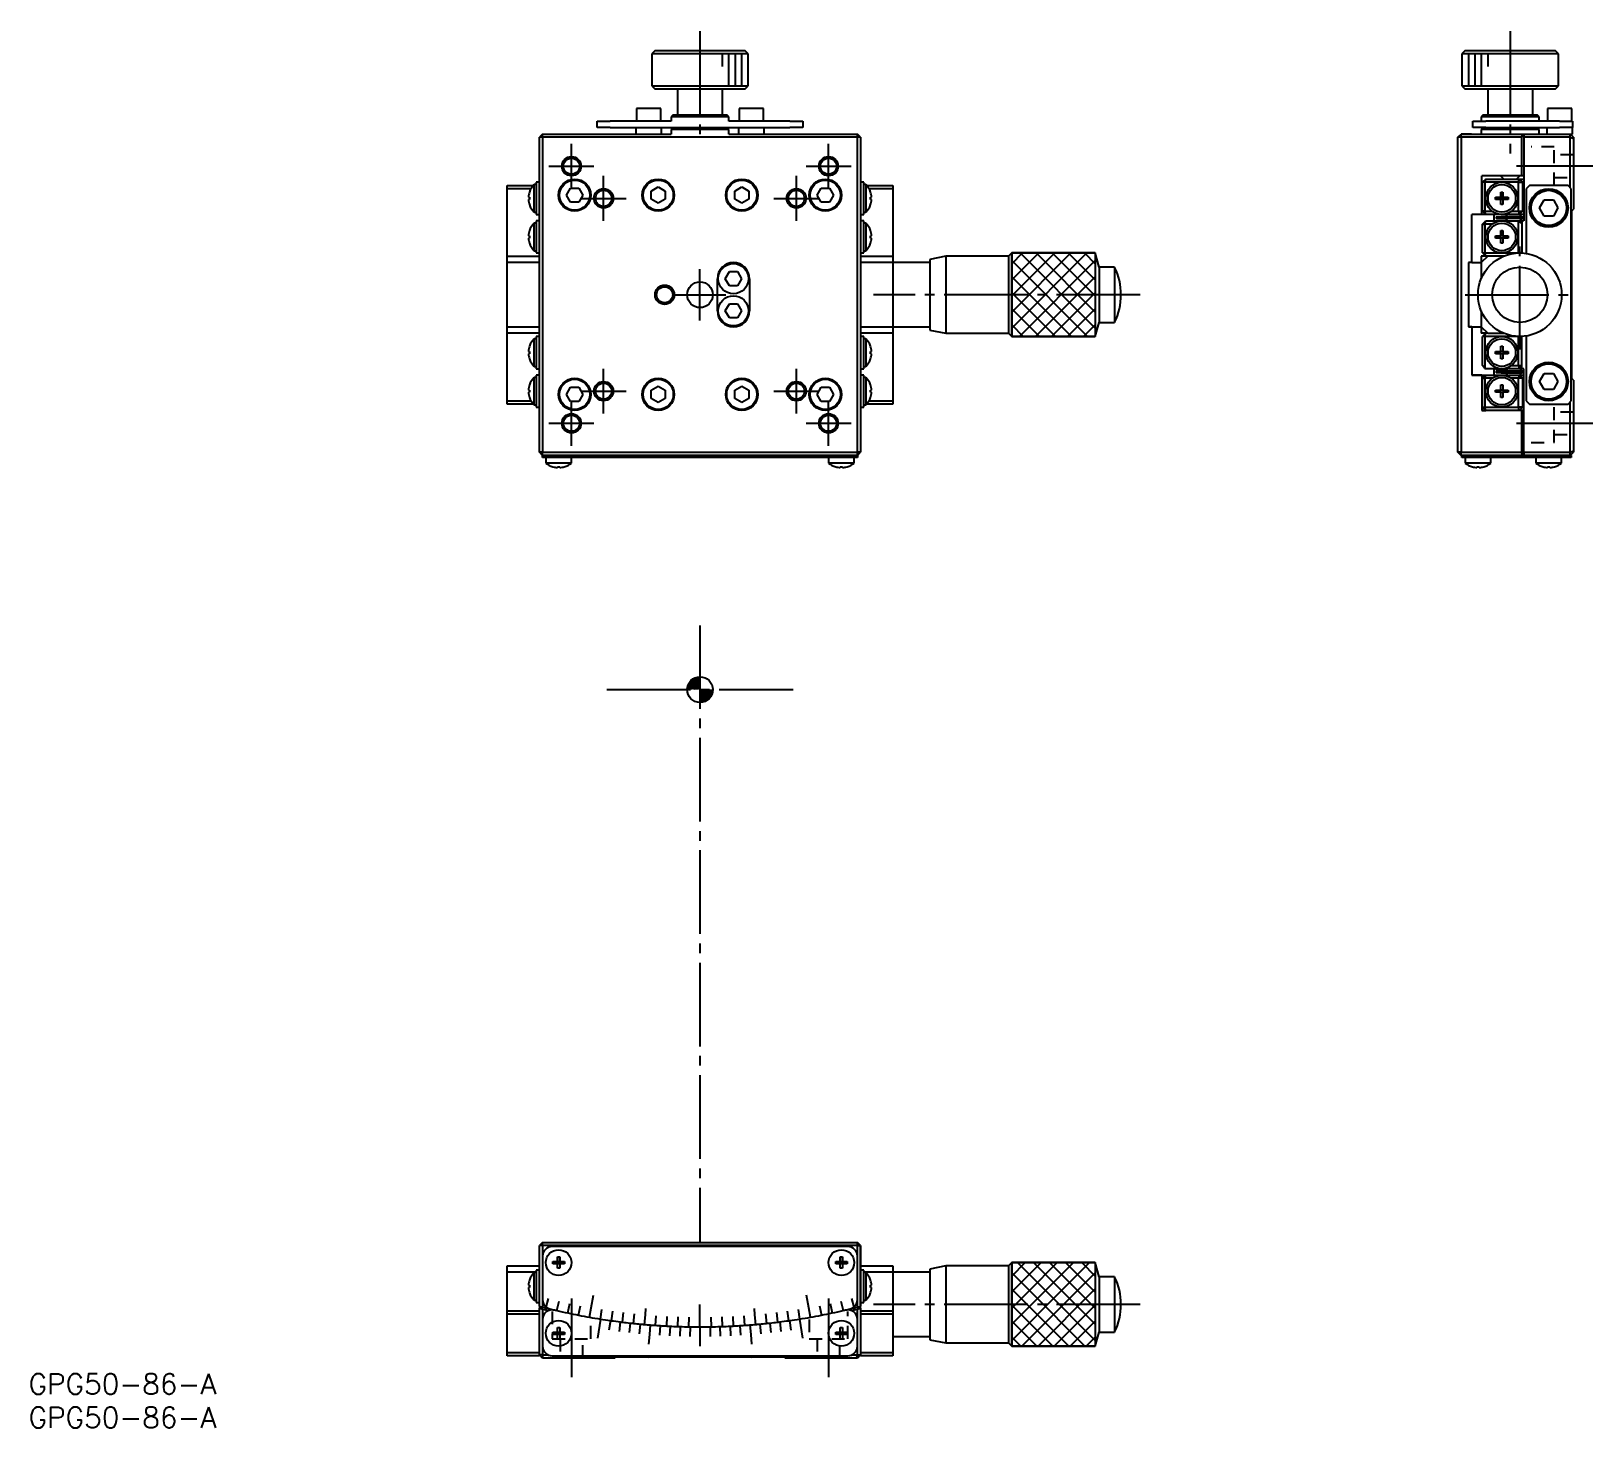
# Model space of a CAD drawing. Extents: x 1 to 244, y 65 to 282.
import ezdxf

# ---------------------------------------------------------------- set-up
doc = ezdxf.new("R2010")
doc.units = 0
doc.header["$MEASUREMENT"] = 0
doc.linetypes.add('CENTER', pattern=[17.5, 13, -1.5, 1.5, -1.5])
doc.linetypes.add('DASHED', pattern=[3.5, 2, -1.5])
doc.layers.get('0').update_dxf_attribs({"linetype": 'CONTINUOUS'})
doc.layers.add('CENTER', color=1, linetype='CENTER')
doc.styles.get("Standard").update_dxf_attribs({"font": 'txt.shx', "bigfont": '@extfont2.shx'})

msp = doc.modelspace()

# ---------------------------------------------------------------- texts
at = {"color": 7}
for p in [(0.55, 69.73), (0.55, 64.52)]:
    msp.add_text('GPG50-86-A', height=3.2, dxfattribs=at).set_placement(p)

# ---------------------------------------------------------------- linework, layer by layer
at = {"color": 7, "linetype": 'Continuous'}
for p, q in [((98.03, 278.81), (97.53, 278.31)), ((112.53, 278.31), (97.53, 278.31)), ((97.53, 278.31), (97.53, 273.31)), ((98.03, 278.81), (112.03, 278.81)), ((98.03, 278.81), (112.03, 278.81)), ((112.53, 278.31), (112.03, 278.81)), ((112.53, 273.31), (112.53, 278.31)), ((224.1, 278.81), (223.6, 278.31)), ((231.1, 278.31), (223.6, 278.31)), ((223.6, 278.31), (223.6, 273.31)), ((224.1, 278.81), (231.1, 278.81)), ((231.1, 278.81), (238.1, 278.81)), ((238.6, 278.31), (231.1, 278.31)), ((238.6, 278.31), (238.1, 278.81)), ((238.6, 273.31), (238.6, 278.31)), ((97.53, 273.31), (112.53, 273.31)), ((97.53, 273.31), (98.03, 272.81)), ((112.03, 272.81), (98.03, 272.81)), ((101.53, 272.81), (101.53, 268.81)), ((108.53, 268.81), (108.53, 272.81)), ((112.03, 272.81), (112.53, 273.31)), ((223.6, 273.31), (231.1, 273.31)), ((223.6, 273.31), (224.1, 272.81)), ((231.1, 272.81), (224.1, 272.81)), ((227.6, 272.81), (227.6, 268.81)), ((231.1, 273.31), (238.6, 273.31)), ((238.1, 272.81), (231.1, 272.81)), ((234.6, 268.81), (234.6, 272.81)), ((238.1, 272.81), (238.6, 273.31)), ((98.93, 269.81), (95.13, 269.81)), ((95.13, 269.81), (95.13, 267.81)), ((98.93, 267.81), (98.93, 269.81)), ((114.93, 269.81), (111.13, 269.81)), ((111.13, 269.81), (111.13, 267.81)), ((114.93, 267.81), (114.93, 269.81)), ((240.7, 269.81), (236.9, 269.81)), ((236.9, 269.81), (236.9, 267.81)), ((240.7, 267.81), (240.7, 269.81)), ((89.03, 266.81), (89.03, 267.81)), ((89.03, 267.81), (91.03, 267.81)), ((100.53, 267.81), (91.03, 267.81)), ((100.83, 268.81), (100.53, 268.51)), ((109.53, 268.51), (100.53, 268.51)), ((100.53, 268.51), (100.53, 267.81)), ((100.83, 268.81), (109.23, 268.81)), ((100.83, 268.81), (101.53, 268.81)), ((108.53, 268.81), (109.23, 268.81)), ((109.53, 268.51), (109.23, 268.81)), ((109.53, 267.81), (109.53, 268.51)), ((119.03, 267.81), (109.53, 267.81)), ((119.03, 267.81), (121.03, 267.81)), ((121.03, 267.81), (121.03, 266.81)), ((225.3, 266.81), (225.3, 267.81)), ((225.3, 267.81), (227.3, 267.81)), ((226.9, 268.81), (226.6, 268.51)), ((231.1, 268.51), (226.6, 268.51)), ((226.6, 268.51), (226.6, 267.81)), ((226.9, 268.81), (231.1, 268.81)), ((238.8, 267.81), (227.3, 267.81)), ((231.1, 268.81), (235.3, 268.81)), ((235.6, 268.51), (231.1, 268.51)), ((235.6, 268.51), (235.3, 268.81)), ((235.6, 267.81), (235.6, 268.51)), ((238.8, 267.81), (240.8, 267.81)), ((240.8, 267.81), (240.8, 266.81)), ((80.53, 265.81), (80.03, 265.31)), ((80.53, 265.31), (80.03, 265.31)), ((80.03, 216.31), (80.03, 265.31)), ((80.53, 265.31), (80.53, 265.81)), ((80.53, 265.81), (87.03, 265.81)), ((129.53, 265.31), (80.53, 265.31)), ((80.53, 265.31), (80.53, 216.31)), ((87.03, 265.81), (100.03, 265.81)), ((91.03, 266.81), (89.03, 266.81)), ((91.03, 266.81), (119.03, 266.81)), ((95.03, 266.81), (95.03, 265.81)), ((99.03, 265.81), (99.03, 266.81)), ((100.03, 265.81), (100.53, 265.81)), ((100.83, 266.81), (100.53, 266.51)), ((109.53, 266.51), (100.53, 266.51)), ((100.53, 266.51), (100.53, 265.81)), ((109.53, 266.51), (109.23, 266.81)), ((109.53, 265.81), (109.53, 266.51)), ((109.53, 265.81), (113.03, 265.81)), ((111.03, 266.81), (111.03, 265.81)), ((113.03, 265.81), (126.03, 265.81)), ((115.03, 265.81), (115.03, 266.81)), ((121.03, 266.81), (119.03, 266.81)), ((126.03, 265.81), (129.53, 265.81)), ((129.53, 265.31), (129.53, 265.81)), ((130.03, 265.31), (129.53, 265.81)), ((129.53, 216.31), (129.53, 265.31)), ((130.03, 265.31), (129.53, 265.31)), ((130.03, 265.31), (130.03, 216.31)), ((222.95, 265.31), (223.45, 265.81)), ((222.95, 265.31), (223.45, 265.81)), ((223.45, 265.31), (222.95, 265.31)), ((222.95, 216.31), (222.95, 265.31)), ((223.45, 265.31), (223.45, 265.81)), ((223.45, 265.81), (233.02, 265.81)), ((225.1, 265.81), (223.45, 265.81)), ((232.89, 265.31), (223.45, 265.31)), ((223.45, 265.31), (223.45, 216.31)), ((227.3, 266.81), (225.3, 266.81)), ((226.9, 266.81), (226.6, 266.51)), ((231.1, 266.51), (226.6, 266.51)), ((226.6, 266.51), (226.6, 265.81)), ((227.3, 266.81), (238.8, 266.81)), ((235.6, 266.51), (231.1, 266.51)), ((232.89, 259.31), (232.89, 265.31)), ((233.02, 265.81), (233.33, 265.81)), ((233.2, 265.31), (233.2, 252.31)), ((240.45, 265.31), (233.2, 265.31)), ((233.33, 265.81), (240.45, 265.81)), ((235.6, 266.51), (235.3, 266.81)), ((235.6, 265.81), (235.6, 266.51)), ((236.8, 266.81), (236.8, 265.81)), ((240.8, 266.81), (238.8, 266.81)), ((240.45, 265.81), (240.8, 265.81)), ((240.45, 265.31), (240.45, 265.81)), ((240.95, 265.31), (240.45, 265.81)), ((240.45, 257.46), (240.45, 265.31)), ((240.45, 265.31), (240.95, 265.1)), ((240.8, 265.81), (240.8, 266.81)), ((240.95, 265.31), (240.95, 265.1)), ((240.95, 265.1), (240.95, 254.11)), ((75.03, 257.81), (79.1, 257.81)), ((75.03, 257.31), (75.03, 257.81)), ((79.24, 255.81), (79.24, 257.96)), ((79.53, 257.96), (79.24, 257.96)), ((79.53, 258.31), (79.53, 257.08)), ((80.03, 258.31), (79.53, 258.31)), ((97.43, 256.95), (98.53, 257.58)), ((98.53, 257.58), (99.63, 256.95)), ((110.43, 256.95), (111.53, 257.58)), ((111.53, 257.58), (112.63, 256.95)), ((130.53, 258.31), (130.03, 258.31)), ((130.53, 257.08), (130.53, 258.31)), ((130.53, 257.96), (130.53, 258.31)), ((130.82, 257.96), (130.53, 257.96)), ((130.82, 257.96), (130.82, 253.66)), ((130.97, 257.81), (135.03, 257.81)), ((135.03, 257.81), (135.03, 257.31)), ((232.89, 259.31), (226.68, 259.31)), ((226.68, 253.31), (226.68, 259.31)), ((227.33, 258.81), (226.81, 258.31)), ((227.18, 258.31), (226.81, 258.31)), ((226.81, 253.81), (226.81, 258.31)), ((227.18, 258.31), (227.33, 258.81)), ((229.8, 258.31), (227.18, 258.31)), ((227.18, 258.31), (227.18, 253.81)), ((227.33, 258.81), (232.51, 258.81)), ((229.6, 259.31), (229.85, 259.06)), ((232.39, 258.31), (229.8, 258.31)), ((229.85, 259.06), (230.1, 258.81)), ((230.09, 258.82), (230.09, 258.81)), ((232.1, 258.81), (232.35, 259.06)), ((232.35, 259.06), (232.6, 259.31)), ((232.39, 258.31), (232.51, 258.81)), ((232.39, 258.31), (233.02, 258.31)), ((232.39, 253.81), (232.39, 258.31)), ((233.02, 258.31), (232.51, 258.81)), ((232.51, 258.81), (233.2, 258.81)), ((233.2, 259.31), (232.89, 259.31)), ((233.02, 258.31), (233.02, 253.81)), ((233.2, 258.31), (233.02, 258.31)), ((234.1, 257.81), (233.6, 257.31)), ((240.1, 257.81), (234.1, 257.81)), ((240.6, 257.31), (240.1, 257.81)), ((78.73, 257.31), (75.03, 257.31)), ((75.03, 246.81), (75.03, 257.31)), ((78.34, 255.99), (78.5, 255.99)), ((78.5, 255.63), (78.34, 255.63)), ((78.5, 256.79), (78.5, 256.79)), ((78.5, 255.99), (78.5, 255.63)), ((79.24, 253.66), (79.24, 255.81)), ((79.53, 257.08), (79.53, 255.81)), ((79.53, 255.81), (79.53, 254.55)), ((84.26, 256.31), (84.9, 257.41)), ((84.9, 255.21), (84.26, 256.31)), ((84.9, 257.41), (86.17, 257.41)), ((86.17, 255.21), (84.9, 255.21)), ((86.17, 257.41), (86.8, 256.31)), ((86.8, 256.31), (86.17, 255.21)), ((97.43, 255.68), (97.43, 256.95)), ((98.53, 255.04), (97.43, 255.68)), ((99.63, 255.68), (98.53, 255.04)), ((99.63, 256.95), (99.63, 255.68)), ((110.43, 255.68), (110.43, 256.95)), ((111.53, 255.04), (110.43, 255.68)), ((112.63, 255.68), (111.53, 255.04)), ((112.63, 256.95), (112.63, 255.68)), ((123.26, 256.31), (123.9, 257.41)), ((123.9, 255.21), (123.26, 256.31)), ((123.9, 257.41), (125.17, 257.41)), ((125.17, 255.21), (123.9, 255.21)), ((125.17, 257.41), (125.8, 256.31)), ((125.8, 256.31), (125.17, 255.21)), ((130.53, 256.95), (130.53, 257.08)), ((130.53, 256.88), (130.53, 256.95)), ((130.53, 255.81), (130.53, 256.88)), ((130.53, 254.55), (130.53, 255.81)), ((135.03, 257.31), (131.33, 257.31)), ((131.56, 256.79), (131.57, 256.79)), ((131.56, 256.79), (131.57, 256.79)), ((131.56, 255.99), (131.72, 255.99)), ((131.56, 255.63), (131.56, 255.99)), ((131.72, 255.63), (131.56, 255.63)), ((135.03, 257.31), (135.03, 246.81)), ((228.83, 255.99), (229.62, 255.99)), ((228.83, 255.63), (228.83, 255.99)), ((229.62, 255.63), (228.83, 255.63)), ((229.61, 255.63), (229.61, 255.99)), ((229.62, 256.79), (229.98, 256.79)), ((229.62, 255.99), (229.62, 256.79)), ((229.62, 256.79), (229.62, 256.01)), ((229.62, 255.99), (229.62, 256.01)), ((229.62, 256.01), (229.98, 256.01)), ((229.62, 254.84), (229.62, 255.63)), ((229.62, 255.62), (229.62, 255.63)), ((229.62, 254.84), (229.62, 255.62)), ((229.98, 255.62), (229.62, 255.62)), ((229.98, 256.79), (229.98, 255.99)), ((229.98, 255.99), (230.77, 255.99)), ((229.98, 255.63), (229.98, 254.84)), ((230.77, 255.63), (229.98, 255.63)), ((230, 255.99), (230, 255.63)), ((230.77, 255.99), (230.77, 255.63)), ((233.6, 257.31), (233.6, 247.23)), ((235.66, 254.31), (236.38, 255.56)), ((236.38, 255.56), (237.82, 255.56)), ((237.82, 255.56), (238.54, 254.31)), ((240.6, 224.31), (240.6, 257.31)), ((78.5, 254.84), (78.5, 254.84)), ((79.24, 253.66), (79.53, 253.66)), ((79.53, 254.55), (79.53, 253.31)), ((79.53, 253.31), (80.03, 253.31)), ((130.03, 253.31), (130.53, 253.31)), ((130.53, 253.31), (130.53, 254.55)), ((130.53, 253.66), (130.82, 253.66)), ((130.53, 253.31), (130.53, 253.65)), ((131.57, 254.84), (131.56, 254.84)), ((131.57, 254.84), (131.56, 254.84)), ((226.68, 253.31), (225.12, 253.31)), ((225.12, 245.81), (225.12, 253.31)), ((227.33, 253.31), (226.68, 253.31)), ((227.33, 253.31), (226.81, 253.81)), ((227.18, 253.81), (226.81, 253.81)), ((227.33, 253.31), (227.18, 253.81)), ((227.18, 253.81), (228.3, 253.81)), ((228.98, 253.31), (227.33, 253.31)), ((228.6, 252.31), (228.6, 253.31)), ((228.9, 252.96), (229.7, 252.96)), ((228.9, 252.96), (228.9, 252.66)), ((229.06, 253.42), (228.98, 253.31)), ((229.8, 253.31), (228.98, 253.31)), ((229.98, 254.84), (229.62, 254.84)), ((232.64, 252.96), (229.7, 252.96)), ((230.71, 253.31), (229.8, 253.31)), ((230.76, 253.4), (230.4, 252.96)), ((230.87, 253.31), (230.67, 253.47)), ((232.51, 253.31), (230.87, 253.31)), ((231.3, 253.81), (232.39, 253.81)), ((232.39, 253.81), (233.02, 253.81)), ((232.39, 253.81), (232.51, 253.31)), ((232.51, 253.31), (233.02, 253.81)), ((233.2, 253.31), (232.51, 253.31)), ((232.88, 252.98), (232.55, 253.31)), ((232.64, 252.96), (233.2, 252.96)), ((232.9, 252.96), (232.88, 252.98)), ((233.02, 253.81), (233.2, 253.81)), ((233.2, 253.21), (233.11, 253.31)), ((236.38, 253.06), (235.66, 254.31)), ((237.82, 253.06), (236.38, 253.06)), ((238.54, 254.31), (237.82, 253.06)), ((240.65, 253.81), (240.95, 254.11)), ((240.65, 253.81), (240.65, 227.81)), ((78.5, 250.79), (78.5, 250.79)), ((79.24, 249.81), (79.24, 251.96)), ((79.53, 251.96), (79.24, 251.96)), ((79.53, 252.31), (79.53, 251.08)), ((80.03, 252.31), (79.53, 252.31)), ((79.53, 251.08), (79.53, 249.81)), ((130.53, 252.31), (130.03, 252.31)), ((130.53, 251.96), (130.53, 252.31)), ((130.53, 251.08), (130.53, 252.31)), ((130.82, 251.96), (130.53, 251.96)), ((130.53, 250.95), (130.53, 251.08)), ((130.53, 250.88), (130.53, 250.95)), ((130.53, 249.81), (130.53, 250.88)), ((130.82, 251.96), (130.82, 247.66)), ((131.56, 250.79), (131.57, 250.79)), ((131.56, 250.79), (131.57, 250.79)), ((226.81, 251.81), (227.33, 252.31)), ((226.81, 251.81), (227.18, 251.81)), ((226.81, 247.31), (226.81, 251.81)), ((227.18, 251.81), (227.33, 252.31)), ((227.18, 251.81), (227.18, 247.31)), ((228.3, 251.81), (227.18, 251.81)), ((227.33, 252.31), (228.98, 252.31)), ((229.7, 252.66), (228.9, 252.66)), ((229.8, 252.31), (228.98, 252.31)), ((228.98, 252.31), (229.06, 252.2)), ((229.62, 250.79), (229.98, 250.79)), ((229.62, 249.99), (229.62, 250.79)), ((229.62, 250.79), (229.62, 250.01)), ((232.64, 252.66), (229.7, 252.66)), ((230.74, 252.31), (229.8, 252.31)), ((229.98, 250.79), (229.98, 249.99)), ((230.39, 252.66), (230.41, 252.64)), ((230.41, 252.64), (230.73, 252.31)), ((230.41, 252.64), (230.73, 252.31)), ((230.74, 252.31), (230.6, 252.18)), ((230.74, 252.31), (232.38, 252.31)), ((232.39, 252.3), (232.38, 252.31)), ((232.38, 252.31), (232.89, 252.31)), ((232.39, 247.31), (232.39, 252.3)), ((232.89, 251.91), (232.39, 252.3)), ((232.61, 252.31), (232.88, 252.66)), ((233.2, 252.66), (232.64, 252.66)), ((233.2, 252.31), (232.89, 252.31)), ((232.89, 252.31), (232.89, 247.31)), ((233.08, 252.31), (233.2, 252.44)), ((78.34, 249.99), (78.5, 249.99)), ((78.5, 249.63), (78.34, 249.63)), ((78.5, 249.99), (78.5, 249.63)), ((78.5, 248.84), (78.5, 248.84)), ((79.24, 247.66), (79.24, 249.81)), ((79.53, 249.81), (79.53, 248.55)), ((79.53, 248.55), (79.53, 247.31)), ((130.53, 248.55), (130.53, 249.81)), ((130.53, 247.31), (130.53, 248.55)), ((131.56, 249.99), (131.72, 249.99)), ((131.56, 249.63), (131.56, 249.99)), ((131.72, 249.63), (131.56, 249.63)), ((131.57, 248.84), (131.56, 248.84)), ((131.57, 248.84), (131.56, 248.84)), ((228.83, 249.99), (229.62, 249.99)), ((228.83, 249.63), (228.83, 249.99)), ((229.62, 249.63), (228.83, 249.63)), ((229.61, 249.63), (229.61, 249.99)), ((229.62, 249.99), (229.62, 250.01)), ((229.62, 250.01), (229.98, 250.01)), ((229.62, 248.84), (229.62, 249.63)), ((229.62, 249.62), (229.62, 249.63)), ((229.62, 248.84), (229.62, 249.62)), ((229.98, 249.62), (229.62, 249.62)), ((229.98, 248.84), (229.62, 248.84)), ((229.98, 249.99), (230.77, 249.99)), ((229.98, 249.63), (229.98, 248.84)), ((230.77, 249.63), (229.98, 249.63)), ((230, 249.99), (230, 249.63)), ((230.77, 249.99), (230.77, 249.63)), ((75.03, 246.81), (80.03, 246.81)), ((75.03, 245.81), (75.03, 246.81)), ((80.03, 245.81), (75.03, 245.81)), ((75.03, 235.81), (75.03, 245.81)), ((79.24, 247.66), (79.53, 247.66)), ((79.53, 247.31), (80.03, 247.31)), ((130.03, 247.31), (130.53, 247.31)), ((130.03, 246.81), (135.03, 246.81)), ((135.03, 245.81), (130.03, 245.81)), ((130.53, 247.31), (130.53, 247.66)), ((130.53, 247.66), (130.82, 247.66)), ((135.03, 246.81), (135.03, 245.81)), ((135.03, 245.81), (135.03, 235.81)), ((140.78, 245.81), (135.03, 245.81)), ((143.28, 246.81), (140.78, 246.31)), ((140.78, 246.31), (140.78, 235.31)), ((143.28, 246.81), (143.28, 234.81)), ((153.03, 246.81), (143.28, 246.81)), ((153.53, 247.31), (153.03, 246.81)), ((153.03, 246.81), (153.03, 234.81)), ((153.53, 247.31), (153.53, 234.31)), ((166.53, 247.31), (153.53, 247.31)), ((153.53, 247.31), (166.53, 247.31)), ((153.53, 234.31), (153.53, 247.31)), ((166.53, 247.31), (166.53, 234.31)), ((167.12, 245.11), (166.53, 247.31)), ((166.53, 247.31), (166.53, 234.31)), ((225.12, 245.81), (224.6, 245.81)), ((224.6, 245.81), (224.6, 235.81)), ((225.12, 245.81), (226.6, 245.81)), ((227.6, 246.81), (226.6, 245.81)), ((227.6, 246.81), (226.6, 246.81)), ((226.6, 246.81), (226.6, 245.81)), ((226.6, 245.81), (226.6, 243.31)), ((226.81, 247.31), (227.18, 247.31)), ((226.81, 247.31), (227.33, 246.81)), ((227.33, 246.81), (227.18, 247.31)), ((227.18, 247.31), (229.8, 247.31)), ((230.1, 246.81), (227.6, 246.81)), ((229.8, 247.31), (232.39, 247.31)), ((232.6, 247.31), (232.39, 247.31)), ((232.39, 247.31), (232.39, 247.31)), ((232.89, 247.31), (232.6, 247.31)), ((107.73, 238.31), (107.73, 243.31)), ((108.96, 243.31), (109.6, 244.41)), ((109.6, 242.21), (108.96, 243.31)), ((109.6, 244.41), (110.87, 244.41)), ((110.87, 244.41), (111.5, 243.31)), ((111.5, 243.31), (110.87, 242.21)), ((112.73, 243.31), (112.73, 238.31)), ((167.12, 245.11), (167.12, 236.51)), ((169.53, 245.11), (167.12, 245.11)), ((169.53, 245.11), (169.53, 236.51)), ((110.87, 242.21), (109.6, 242.21)), ((108.96, 238.31), (109.6, 239.41)), ((109.6, 237.21), (108.96, 238.31)), ((109.6, 239.41), (110.87, 239.41)), ((110.87, 239.41), (111.5, 238.31)), ((111.5, 238.31), (110.87, 237.21)), ((226.6, 238.31), (226.6, 235.81)), ((75.03, 235.81), (80.03, 235.81)), ((75.03, 234.81), (75.03, 235.81)), ((110.87, 237.21), (109.6, 237.21)), ((130.03, 235.81), (135.03, 235.81)), ((135.03, 235.81), (135.03, 234.81)), ((135.03, 235.81), (140.78, 235.81)), ((166.53, 234.31), (167.12, 236.51)), ((167.12, 236.51), (169.53, 236.51)), ((225.12, 235.81), (224.6, 235.81)), ((224.6, 235.81), (226.6, 235.81)), ((224.6, 235.81), (225.12, 235.81)), ((225.12, 235.81), (225.12, 228.31)), ((225.12, 235.81), (226.6, 235.81)), ((225.12, 235.81), (226.6, 235.81)), ((226.6, 235.81), (227.6, 234.81)), ((226.6, 235.81), (226.6, 234.81)), ((80.03, 234.81), (75.03, 234.81)), ((75.03, 224.31), (75.03, 234.81)), ((79.24, 231.81), (79.24, 233.96)), ((79.53, 233.96), (79.24, 233.96)), ((79.53, 234.31), (79.53, 231.81)), ((80.03, 234.31), (79.53, 234.31)), ((135.03, 234.81), (130.03, 234.81)), ((130.53, 234.31), (130.03, 234.31)), ((130.53, 231.81), (130.53, 234.31)), ((130.82, 233.96), (130.53, 233.96)), ((130.82, 233.96), (130.82, 229.66)), ((135.03, 234.81), (135.03, 224.31)), ((140.78, 235.31), (143.28, 234.81)), ((143.28, 234.81), (153.03, 234.81)), ((153.03, 234.81), (153.53, 234.31)), ((153.53, 234.31), (166.53, 234.31)), ((166.53, 234.31), (153.53, 234.31)), ((227.6, 234.81), (226.6, 234.81)), ((227.33, 234.81), (226.81, 234.31)), ((227.18, 234.31), (226.81, 234.31)), ((226.81, 229.81), (226.81, 234.31)), ((227.18, 234.31), (227.33, 234.81)), ((229.8, 234.31), (227.18, 234.31)), ((227.18, 234.31), (227.18, 229.33)), ((227.6, 234.81), (230.1, 234.81)), ((232.39, 234.31), (229.8, 234.31)), ((232.39, 234.31), (232.39, 234.32)), ((232.39, 229.81), (232.39, 234.31)), ((232.39, 234.31), (232.6, 234.31)), ((232.6, 234.31), (232.89, 234.31)), ((232.89, 229.31), (232.89, 234.32)), ((233.6, 234.39), (233.6, 224.31)), ((78.34, 231.99), (78.5, 231.99)), ((78.5, 231.63), (78.34, 231.63)), ((78.5, 232.79), (78.5, 232.79)), ((78.5, 231.99), (78.5, 231.63)), ((78.5, 230.84), (78.5, 230.84)), ((79.24, 229.66), (79.24, 231.81)), ((79.53, 231.81), (79.53, 229.31)), ((130.53, 229.31), (130.53, 231.81)), ((131.56, 232.79), (131.57, 232.79)), ((131.56, 231.99), (131.72, 231.99)), ((131.56, 231.63), (131.56, 231.99)), ((131.72, 231.63), (131.56, 231.63)), ((131.57, 230.84), (131.56, 230.84)), ((228.83, 231.99), (229.62, 231.99)), ((228.83, 231.63), (228.83, 231.99)), ((229.62, 231.63), (228.83, 231.63)), ((229.61, 231.63), (229.61, 231.99)), ((229.62, 232.79), (229.98, 232.79)), ((229.62, 231.99), (229.62, 232.79)), ((229.62, 232.01), (229.98, 232.01)), ((229.62, 230.84), (229.62, 231.63)), ((229.98, 231.62), (229.62, 231.62)), ((229.98, 230.84), (229.62, 230.84)), ((229.98, 232.79), (229.98, 231.99)), ((229.98, 231.99), (230.77, 231.99)), ((229.98, 231.63), (229.98, 230.84)), ((230.77, 231.63), (229.98, 231.63)), ((230, 231.99), (230, 231.63)), ((230.77, 231.99), (230.77, 231.63)), ((79.24, 229.66), (79.53, 229.66)), ((79.53, 229.31), (80.03, 229.31)), ((130.03, 229.31), (130.53, 229.31)), ((130.53, 229.66), (130.82, 229.66)), ((227.18, 229.33), (226.81, 229.81)), ((227.18, 229.33), (227.2, 229.31)), ((228.84, 229.31), (227.2, 229.31)), ((228.6, 228.31), (228.6, 229.31)), ((228.84, 229.31), (228.98, 229.45)), ((228.84, 229.31), (229.8, 229.31)), ((228.9, 228.96), (229.7, 228.96)), ((228.9, 228.96), (228.9, 228.66)), ((229.7, 228.66), (228.9, 228.66)), ((229.7, 228.96), (232.64, 228.96)), ((229.7, 228.66), (232.64, 228.66)), ((229.8, 229.31), (230.74, 229.31)), ((230.41, 228.98), (230.39, 228.96)), ((230.4, 228.66), (230.76, 228.23)), ((230.79, 229.37), (230.41, 228.98)), ((230.73, 229.31), (230.41, 228.98)), ((230.87, 229.31), (230.67, 229.47)), ((232.51, 229.31), (230.87, 229.31)), ((231.3, 229.81), (232.39, 229.81)), ((232.39, 229.81), (232.51, 229.31)), ((232.39, 229.81), (232.89, 229.81)), ((232.51, 229.31), (232.89, 229.69)), ((232.89, 229.31), (232.51, 229.31)), ((232.55, 228.31), (232.88, 228.64)), ((232.88, 228.96), (232.61, 229.31)), ((232.64, 228.96), (233.2, 228.96)), ((233.2, 228.66), (232.64, 228.66)), ((232.88, 228.64), (232.9, 228.66)), ((233.2, 229.31), (232.89, 229.31)), ((233.2, 229.19), (233.08, 229.31)), ((233.11, 228.31), (233.2, 228.41)), ((233.2, 216.31), (233.2, 229.31)), ((235.66, 227.31), (236.38, 228.56)), ((236.38, 228.56), (237.82, 228.56)), ((237.82, 228.56), (238.54, 227.31)), ((78.34, 225.99), (78.5, 225.99)), ((78.5, 226.79), (78.5, 226.79)), ((78.5, 225.99), (78.5, 225.63)), ((79.24, 225.81), (79.24, 227.96)), ((79.53, 227.96), (79.24, 227.96)), ((79.53, 228.31), (79.53, 225.81)), ((80.03, 228.31), (79.53, 228.31)), ((84.26, 225.31), (84.9, 226.41)), ((84.9, 226.41), (86.17, 226.41)), ((86.17, 226.41), (86.8, 225.31)), ((97.43, 225.95), (98.53, 226.58)), ((98.53, 226.58), (99.63, 225.95)), ((110.43, 225.95), (111.53, 226.58)), ((111.53, 226.58), (112.63, 225.95)), ((123.26, 225.31), (123.9, 226.41)), ((123.9, 226.41), (125.17, 226.41)), ((125.17, 226.41), (125.8, 225.31)), ((130.53, 228.31), (130.03, 228.31)), ((130.53, 225.81), (130.53, 228.31)), ((130.82, 227.96), (130.53, 227.96)), ((130.82, 227.96), (130.82, 223.66)), ((131.56, 226.79), (131.57, 226.79)), ((131.56, 225.99), (131.72, 225.99)), ((131.56, 225.63), (131.56, 225.99)), ((226.68, 228.31), (225.12, 228.31)), ((225.12, 228.31), (226.68, 228.31)), ((225.12, 228.31), (227.33, 228.31)), ((226.68, 228.31), (226.68, 222.81)), ((226.68, 228.31), (227.33, 228.31)), ((226.68, 228.31), (227.33, 228.31)), ((226.81, 227.81), (227.33, 228.31)), ((226.81, 227.81), (227.18, 227.81)), ((226.81, 223.31), (226.81, 227.81)), ((227.18, 227.81), (227.33, 228.31)), ((227.18, 227.81), (227.18, 223.31)), ((228.3, 227.81), (227.18, 227.81)), ((227.33, 228.31), (228.98, 228.31)), ((228.83, 225.99), (229.62, 225.99)), ((228.83, 225.63), (228.83, 225.99)), ((228.98, 228.31), (229.8, 228.31)), ((228.98, 228.31), (229.06, 228.2)), ((229.61, 225.63), (229.61, 225.99)), ((229.62, 226.79), (229.98, 226.79)), ((229.62, 225.99), (229.62, 226.79)), ((229.62, 226.01), (229.98, 226.01)), ((229.8, 228.31), (230.71, 228.31)), ((229.98, 226.79), (229.98, 225.99)), ((229.98, 225.99), (230.77, 225.99)), ((230, 225.99), (230, 225.63)), ((230.67, 228.16), (230.87, 228.31)), ((230.77, 225.99), (230.77, 225.63)), ((230.87, 228.31), (232.51, 228.31)), ((232.39, 227.81), (231.3, 227.81)), ((232.51, 228.31), (232.39, 227.81)), ((232.39, 223.31), (232.39, 227.81)), ((233.02, 227.81), (232.39, 227.81)), ((233.02, 227.81), (232.51, 228.31)), ((232.51, 228.31), (233.2, 228.31)), ((233.02, 227.81), (233.02, 223.31)), ((233.2, 227.81), (233.02, 227.81)), ((236.38, 226.06), (235.66, 227.31)), ((237.82, 226.06), (236.38, 226.06)), ((238.54, 227.31), (237.82, 226.06)), ((240.95, 227.51), (240.65, 227.81)), ((240.95, 227.51), (240.95, 216.52)), ((75.03, 224.31), (78.73, 224.31)), ((75.03, 223.81), (75.03, 224.31)), ((79.1, 223.81), (75.03, 223.81)), ((78.5, 225.63), (78.34, 225.63)), ((78.5, 224.84), (78.5, 224.84)), ((79.24, 223.66), (79.24, 225.81)), ((79.24, 223.66), (79.53, 223.66)), ((79.53, 225.81), (79.53, 223.31)), ((84.9, 224.21), (84.26, 225.31)), ((86.17, 224.21), (84.9, 224.21)), ((86.8, 225.31), (86.17, 224.21)), ((97.43, 224.68), (97.43, 225.95)), ((98.53, 224.04), (97.43, 224.68)), ((99.63, 224.68), (98.53, 224.04)), ((99.63, 225.95), (99.63, 224.68)), ((110.43, 224.68), (110.43, 225.95)), ((111.53, 224.04), (110.43, 224.68)), ((112.63, 224.68), (111.53, 224.04)), ((112.63, 225.95), (112.63, 224.68)), ((123.9, 224.21), (123.26, 225.31)), ((125.17, 224.21), (123.9, 224.21)), ((125.8, 225.31), (125.17, 224.21)), ((130.53, 223.31), (130.53, 225.81)), ((130.53, 223.66), (130.82, 223.66)), ((135.03, 223.81), (130.97, 223.81)), ((131.33, 224.31), (135.03, 224.31)), ((131.72, 225.63), (131.56, 225.63)), ((131.57, 224.84), (131.56, 224.84)), ((135.03, 224.31), (135.03, 223.81)), ((229.62, 225.63), (228.83, 225.63)), ((229.62, 224.84), (229.62, 225.63)), ((229.98, 225.62), (229.62, 225.62)), ((229.98, 224.84), (229.62, 224.84)), ((229.98, 225.63), (229.98, 224.84)), ((230.77, 225.63), (229.98, 225.63)), ((233.6, 224.31), (234.1, 223.81)), ((234.1, 223.81), (240.1, 223.81)), ((240.1, 223.81), (240.6, 224.31)), ((240.45, 216.31), (240.45, 224.16)), ((79.53, 223.31), (80.03, 223.31)), ((130.03, 223.31), (130.53, 223.31)), ((232.89, 222.81), (226.68, 222.81)), ((226.68, 222.81), (227.33, 222.81)), ((226.68, 222.81), (227.33, 222.81)), ((226.81, 223.31), (227.18, 223.31)), ((226.81, 223.31), (227.33, 222.81)), ((227.33, 222.81), (227.18, 223.31)), ((227.18, 223.31), (229.8, 223.31)), ((229.8, 223.31), (232.39, 223.31)), ((232.51, 222.81), (232.39, 223.31)), ((233.02, 223.31), (232.39, 223.31)), ((232.51, 222.81), (233.02, 223.31)), ((232.89, 216.31), (232.89, 222.81)), ((233.2, 222.81), (232.89, 222.81)), ((233.02, 223.31), (233.2, 223.31)), ((80.53, 215.81), (80.03, 216.31)), ((80.53, 216.31), (80.03, 216.31)), ((80.53, 215.81), (80.53, 216.31)), ((80.53, 216.31), (129.53, 216.31)), ((130.03, 216.31), (129.53, 216.31)), ((129.53, 215.81), (129.53, 216.31)), ((129.53, 215.81), (130.03, 216.31)), ((223.45, 216.31), (222.95, 216.31)), ((223.45, 215.81), (222.95, 216.31)), ((223.45, 216.31), (232.89, 216.31)), ((223.45, 215.81), (223.45, 216.31)), ((233.2, 216.31), (240.45, 216.31)), ((240.45, 216.31), (240.95, 216.52)), ((240.45, 215.81), (240.45, 216.31)), ((240.45, 215.81), (240.95, 216.31)), ((240.95, 216.52), (240.95, 216.31)), ((80.53, 215.51), (80.53, 215.81)), ((80.53, 215.51), (80.53, 215.81)), ((129.53, 215.81), (80.53, 215.81)), ((82.03, 215.51), (80.53, 215.51)), ((81.03, 215.51), (81.03, 214.61)), ((81.03, 215.51), (81.03, 214.61)), ((85.03, 214.61), (81.03, 214.61)), ((128.03, 215.51), (82.03, 215.51)), ((82.14, 214.04), (82.15, 214.04)), ((82.85, 214.04), (83.21, 214.04)), ((82.85, 213.92), (82.85, 214.04)), ((83.21, 214.04), (83.21, 213.92)), ((83.92, 214.04), (83.92, 214.04)), ((85.03, 214.61), (85.03, 215.51)), ((85.03, 214.61), (85.03, 215.51)), ((125.03, 215.51), (125.03, 214.61)), ((125.03, 215.51), (125.03, 214.61)), ((129.03, 214.61), (125.03, 214.61)), ((126.14, 214.04), (126.15, 214.04)), ((126.85, 214.04), (127.21, 214.04)), ((126.85, 213.92), (126.85, 214.04)), ((127.21, 214.04), (127.21, 213.92)), ((127.92, 214.04), (127.92, 214.04)), ((129.53, 215.51), (128.03, 215.51)), ((129.03, 214.61), (129.03, 215.51)), ((129.03, 214.61), (129.03, 215.51)), ((129.53, 215.81), (129.53, 215.51)), ((129.53, 215.81), (129.53, 215.51)), ((225.1, 215.81), (223.45, 215.81)), ((223.6, 215.51), (223.6, 215.81)), ((225.1, 215.51), (223.6, 215.51)), ((224.1, 215.51), (224.1, 214.61)), ((226.1, 214.61), (224.1, 214.61)), ((231.85, 215.81), (225.1, 215.81)), ((231.85, 215.81), (225.1, 215.81)), ((231.85, 215.51), (225.1, 215.51)), ((225.21, 214.04), (225.21, 214.04)), ((225.92, 214.04), (226.28, 214.04)), ((225.92, 213.92), (225.92, 214.04)), ((228.1, 214.61), (226.1, 214.61)), ((226.28, 214.04), (226.28, 213.92)), ((226.99, 214.04), (226.99, 214.04)), ((228.1, 214.61), (228.1, 215.51)), ((231.85, 215.81), (233.02, 215.81)), ((233.02, 215.81), (231.85, 215.81)), ((233.04, 215.51), (231.85, 215.51)), ((233.02, 215.81), (233.31, 215.81)), ((233.31, 215.81), (233.02, 215.81)), ((233.31, 215.51), (233.04, 215.51)), ((233.43, 215.51), (233.31, 215.51)), ((234.93, 215.81), (233.33, 215.81)), ((233.43, 215.81), (233.43, 215.51)), ((234.93, 215.51), (233.43, 215.51)), ((239.1, 215.81), (234.93, 215.81)), ((239.1, 215.81), (234.93, 215.81)), ((239.1, 215.51), (234.93, 215.51)), ((235.1, 215.51), (235.1, 214.61)), ((237.1, 214.61), (235.1, 214.61)), ((236.21, 214.04), (236.21, 214.04)), ((236.92, 214.04), (237.28, 214.04)), ((236.92, 213.92), (236.92, 214.04)), ((239.1, 214.61), (237.1, 214.61)), ((237.28, 214.04), (237.28, 213.92)), ((237.99, 214.04), (237.99, 214.04)), ((240.45, 215.81), (239.1, 215.81)), ((240.6, 215.51), (239.1, 215.51)), ((239.1, 214.61), (239.1, 215.51)), ((240.45, 215.81), (240.6, 215.81)), ((240.6, 215.81), (240.6, 215.51)), ((80.53, 93.37), (80.03, 92.87)), ((80.53, 92.87), (80.03, 92.87)), ((80.03, 83.43), (80.03, 92.87)), ((80.53, 92.87), (80.53, 93.37)), ((80.53, 93.37), (129.53, 93.37)), ((80.53, 92.87), (80.53, 91.22)), ((129.53, 92.87), (80.53, 92.87)), ((128.03, 92.72), (82.03, 92.72)), ((129.53, 92.87), (129.53, 93.37)), ((130.03, 92.87), (129.53, 93.37)), ((130.03, 92.87), (129.53, 93.37)), ((129.53, 92.87), (130.03, 92.87)), ((129.53, 91.22), (129.53, 92.87)), ((130.03, 92.87), (130.03, 83.43)), ((130.03, 91.2), (130.03, 92.87)), ((80.53, 91.22), (80.53, 84.47)), ((82.15, 90.4), (82.85, 90.4)), ((82.15, 90.04), (82.15, 90.4)), ((82.85, 90.04), (82.15, 90.04)), ((82.85, 91.1), (83.21, 91.1)), ((82.85, 90.4), (82.85, 91.1)), ((82.85, 91.1), (82.85, 90.4)), ((82.86, 90.39), (82.85, 90.4)), ((82.86, 90.05), (82.85, 90.04)), ((82.85, 89.33), (82.85, 90.04)), ((82.85, 89.33), (82.85, 90.04)), ((82.86, 90.39), (83.2, 90.39)), ((82.86, 90.05), (82.86, 90.39)), ((83.2, 90.05), (82.86, 90.05)), ((83.2, 90.39), (83.21, 90.4)), ((83.2, 90.39), (83.2, 90.05)), ((83.2, 90.05), (83.21, 90.04)), ((83.21, 91.1), (83.21, 90.4)), ((83.21, 90.4), (83.92, 90.4)), ((83.21, 90.04), (83.21, 89.33)), ((83.92, 90.04), (83.21, 90.04)), ((83.92, 90.4), (83.92, 90.04)), ((126.15, 90.4), (126.85, 90.4)), ((126.15, 90.04), (126.15, 90.4)), ((126.85, 90.04), (126.15, 90.04)), ((126.85, 91.1), (127.21, 91.1)), ((126.85, 90.4), (126.85, 91.1)), ((126.85, 91.1), (126.85, 90.4)), ((126.86, 90.39), (126.85, 90.4)), ((126.86, 90.05), (126.85, 90.04)), ((126.85, 89.33), (126.85, 90.04)), ((126.85, 89.33), (126.85, 90.04)), ((126.86, 90.39), (127.2, 90.39)), ((126.86, 90.05), (126.86, 90.39)), ((127.2, 90.05), (126.86, 90.05)), ((127.2, 90.39), (127.21, 90.4)), ((127.2, 90.39), (127.2, 90.05)), ((127.2, 90.05), (127.21, 90.04)), ((127.21, 91.1), (127.21, 90.4)), ((127.21, 90.4), (127.92, 90.4)), ((127.21, 90.04), (127.21, 89.33)), ((127.92, 90.04), (127.21, 90.04)), ((127.92, 90.4), (127.92, 90.04)), ((129.53, 84.47), (129.53, 91.22)), ((129.53, 84.47), (129.53, 91.22)), ((130.03, 91.2), (130.03, 91.72)), ((130.03, 91.2), (130.03, 91.72)), ((130.03, 89.72), (130.03, 91.2)), ((130.03, 89.72), (130.03, 91.2)), ((130.03, 89.64), (130.03, 91.2)), ((153.53, 90.22), (153.03, 89.72)), ((153.53, 90.22), (153.53, 77.22)), ((166.53, 90.22), (153.53, 90.22)), ((153.53, 90.22), (166.53, 90.22)), ((153.53, 77.22), (153.53, 90.22)), ((166.53, 90.22), (166.53, 77.22)), ((167.12, 88.02), (166.53, 90.22)), ((166.53, 90.22), (166.53, 77.22)), ((75.03, 89.72), (80.03, 89.72)), ((75.03, 88.72), (75.03, 89.72)), ((75.03, 82.72), (75.03, 88.72)), ((79.53, 88.72), (75.03, 88.72)), ((78.5, 87.49), (78.5, 87.49)), ((79.24, 84.37), (79.24, 88.67)), ((79.53, 88.67), (79.24, 88.67)), ((79.53, 89.02), (79.53, 84.02)), ((80.03, 89.02), (79.53, 89.02)), ((83.21, 89.33), (82.85, 89.33)), ((127.21, 89.33), (126.85, 89.33)), ((130.03, 89.72), (135.03, 89.72)), ((130.03, 83.43), (130.03, 89.64)), ((130.53, 89.02), (130.03, 89.02)), ((130.53, 84.02), (130.53, 89.02)), ((135.03, 88.72), (130.53, 88.72)), ((130.82, 88.67), (130.53, 88.67)), ((130.82, 88.67), (130.82, 84.37)), ((131.56, 87.49), (131.57, 87.49)), ((135.03, 89.72), (135.03, 88.72)), ((135.03, 88.72), (135.03, 82.72)), ((140.78, 88.72), (135.03, 88.72)), ((143.28, 89.72), (140.78, 89.22)), ((140.78, 89.22), (140.78, 78.22)), ((143.28, 89.72), (143.28, 77.72)), ((153.03, 89.72), (143.28, 89.72)), ((153.03, 89.72), (153.03, 77.72)), ((167.12, 88.02), (167.12, 79.42)), ((169.53, 88.02), (167.12, 88.02)), ((169.53, 88.02), (169.53, 79.42)), ((78.34, 86.7), (78.5, 86.7)), ((78.5, 86.34), (78.34, 86.34)), ((78.5, 86.7), (78.5, 86.34)), ((78.5, 85.54), (78.5, 85.54)), ((131.56, 86.7), (131.72, 86.7)), ((131.56, 86.34), (131.56, 86.7)), ((131.72, 86.34), (131.56, 86.34)), ((131.57, 85.54), (131.56, 85.54)), ((75.03, 82.72), (80.03, 82.72)), ((75.03, 82.22), (75.03, 82.72)), ((79.24, 84.37), (79.53, 84.37)), ((79.53, 84.02), (80.03, 84.02)), ((80.03, 83.43), (80.03, 83.12)), ((80.03, 75.87), (80.03, 83.12)), ((80.53, 84.47), (80.53, 83.3)), ((80.53, 82.99), (80.53, 81.38)), ((129.53, 83.3), (129.53, 84.47)), ((129.53, 81.38), (129.53, 82.99)), ((130.03, 84.02), (130.53, 84.02)), ((130.03, 83.12), (130.03, 83.43)), ((130.03, 83.12), (130.03, 75.87)), ((130.03, 82.72), (135.03, 82.72)), ((130.53, 84.37), (130.82, 84.37)), ((135.03, 82.72), (135.03, 82.22)), ((80.03, 82.22), (75.03, 82.22)), ((75.03, 76.22), (75.03, 82.22)), ((80.53, 81.38), (80.53, 77.22)), ((129.53, 77.22), (129.53, 81.38)), ((135.03, 82.22), (130.03, 82.22)), ((135.03, 82.22), (135.03, 76.22)), ((82.15, 79.4), (82.85, 79.4)), ((82.15, 79.04), (82.15, 79.4)), ((82.85, 79.04), (82.15, 79.04)), ((82.85, 80.1), (83.21, 80.1)), ((82.85, 79.4), (82.85, 80.1)), ((82.86, 79.39), (82.85, 79.4)), ((82.86, 79.05), (82.85, 79.04)), ((82.85, 78.33), (82.85, 79.04)), ((83.21, 78.33), (82.85, 78.33)), ((82.86, 79.39), (83.2, 79.39)), ((82.86, 79.05), (82.86, 79.39)), ((83.2, 79.05), (82.86, 79.05)), ((83.2, 79.39), (83.21, 79.4)), ((83.2, 79.39), (83.2, 79.05)), ((83.2, 79.05), (83.21, 79.04)), ((83.21, 80.1), (83.21, 79.4)), ((83.21, 79.4), (83.92, 79.4)), ((83.21, 79.04), (83.21, 78.33)), ((83.92, 79.04), (83.21, 79.04)), ((83.92, 79.4), (83.92, 79.04)), ((126.15, 79.4), (126.85, 79.4)), ((126.15, 79.04), (126.15, 79.4)), ((126.85, 79.04), (126.15, 79.04)), ((126.85, 80.1), (127.21, 80.1)), ((126.85, 79.4), (126.85, 80.1)), ((126.86, 79.39), (126.85, 79.4)), ((126.86, 79.05), (126.85, 79.04)), ((126.85, 78.33), (126.85, 79.04)), ((127.21, 78.33), (126.85, 78.33)), ((126.86, 79.05), (126.86, 79.39)), ((126.86, 79.39), (127.2, 79.39)), ((127.2, 79.05), (126.86, 79.05)), ((127.2, 79.39), (127.21, 79.4)), ((127.2, 79.39), (127.2, 79.05)), ((127.2, 79.05), (127.21, 79.04)), ((127.21, 80.1), (127.21, 79.4)), ((127.21, 79.4), (127.92, 79.4)), ((127.21, 79.04), (127.21, 78.33)), ((127.92, 79.04), (127.21, 79.04)), ((127.92, 79.4), (127.92, 79.04)), ((135.03, 78.72), (140.78, 78.72)), ((140.78, 78.22), (143.28, 77.72)), ((166.53, 77.22), (167.12, 79.42)), ((167.12, 79.42), (169.53, 79.42)), ((75.03, 76.22), (80.03, 76.22)), ((75.03, 75.72), (75.03, 76.22)), ((80.03, 75.72), (75.03, 75.72)), ((80.03, 75.87), (80.03, 75.72)), ((80.53, 75.87), (80.03, 75.87)), ((80.53, 75.37), (80.03, 75.87)), ((80.53, 77.22), (80.53, 75.87)), ((80.53, 75.87), (81.38, 75.87)), ((80.53, 75.87), (80.53, 75.37)), ((91.73, 75.37), (80.53, 75.37)), ((82.03, 75.72), (128.03, 75.72)), ((91.73, 75.37), (92.03, 75.67)), ((97.03, 75.52), (91.88, 75.52)), ((118.03, 75.67), (92.03, 75.67)), ((113.03, 75.52), (97.03, 75.52)), ((118.18, 75.52), (113.03, 75.52)), ((118.03, 75.67), (118.33, 75.37)), ((129.32, 75.37), (118.33, 75.37)), ((128.69, 75.87), (129.53, 75.87)), ((129.53, 75.87), (129.32, 75.37)), ((129.53, 75.37), (129.32, 75.37)), ((129.53, 75.87), (129.53, 77.22)), ((129.53, 75.87), (130.03, 75.87)), ((130.03, 75.87), (129.53, 75.37)), ((130.03, 76.22), (135.03, 76.22)), ((130.03, 75.72), (130.03, 75.87)), ((135.03, 75.72), (130.03, 75.72)), ((135.03, 76.22), (135.03, 75.72)), ((143.28, 77.72), (153.03, 77.72)), ((153.03, 77.72), (153.53, 77.22)), ((153.53, 77.22), (166.53, 77.22)), ((166.53, 77.22), (153.53, 77.22))]:
    msp.add_line(p, q, dxfattribs=at)
at = {"color": 3, "linetype": 'Continuous'}
for p, q in [((108.53, 276.31), (108.53, 278.31)), ((109.53, 273.31), (109.53, 278.31)), ((110.53, 273.31), (110.53, 278.31)), ((111.53, 273.31), (111.53, 278.31)), ((224.6, 278.31), (224.6, 273.31)), ((225.6, 278.31), (225.6, 273.31)), ((226.6, 278.31), (226.6, 273.31)), ((227.6, 278.31), (227.6, 276.31)), ((153.53, 245.62), (155.23, 247.31)), ((153.53, 243.12), (157.73, 247.31)), ((153.53, 240.62), (160.23, 247.31)), ((153.53, 238.12), (162.73, 247.31)), ((153.53, 235.62), (165.23, 247.31)), ((153.53, 246.12), (165.34, 234.31)), ((154.73, 234.31), (166.53, 246.12)), ((154.84, 247.31), (166.53, 235.62)), ((157.34, 247.31), (166.53, 238.12)), ((159.84, 247.31), (166.53, 240.62)), ((162.34, 247.31), (166.53, 243.12)), ((164.84, 247.31), (166.53, 245.62)), ((153.53, 243.62), (162.84, 234.31)), ((157.23, 234.31), (166.53, 243.62)), ((153.53, 241.12), (160.34, 234.31)), ((159.73, 234.31), (166.53, 241.12)), ((153.53, 238.62), (157.84, 234.31)), ((162.23, 234.31), (166.53, 238.62)), ((153.53, 236.12), (155.34, 234.31)), ((164.73, 234.31), (166.53, 236.12)), ((153.53, 88.12), (155.63, 90.22)), ((153.78, 85.87), (158.13, 90.22)), ((154.43, 90.22), (158.78, 85.87)), ((156.28, 85.87), (160.63, 90.22)), ((156.93, 90.22), (161.28, 85.87)), ((158.78, 85.87), (163.13, 90.22)), ((159.43, 90.22), (163.78, 85.87)), ((161.28, 85.87), (165.63, 90.22)), ((161.93, 90.22), (166.28, 85.87)), ((164.43, 90.22), (166.53, 88.12)), ((153.53, 88.62), (156.28, 85.87)), ((163.78, 85.87), (166.53, 88.62)), ((88.1, 83.2), (88.45, 85.17)), ((121.96, 83.2), (121.61, 85.17)), ((153.53, 86.12), (153.78, 85.87)), ((153.53, 85.62), (153.78, 85.87)), ((153.53, 83.12), (156.28, 85.87)), ((153.53, 80.62), (158.78, 85.87)), ((153.53, 78.12), (161.28, 85.87)), ((153.78, 85.87), (162.43, 77.22)), ((155.13, 77.22), (163.78, 85.87)), ((156.28, 85.87), (164.93, 77.22)), ((157.63, 77.22), (166.28, 85.87)), ((158.78, 85.87), (166.53, 78.12)), ((161.28, 85.87), (166.53, 80.62)), ((163.78, 85.87), (166.53, 83.12)), ((166.28, 85.87), (166.53, 86.12)), ((166.28, 85.87), (166.53, 85.62)), ((81.11, 83.28), (81.44, 84.61)), ((82.76, 82.75), (83.1, 84.22)), ((84.45, 82.38), (84.76, 83.85)), ((86.14, 82.04), (86.43, 83.51)), ((87.84, 81.72), (88.1, 83.2)), ((89.54, 81.44), (89.78, 82.92)), ((91.25, 81.18), (91.46, 82.67)), ((96.53, 82.09), (96.62, 83.08)), ((105.03, 80.22), (105.03, 83.72)), ((113.44, 83.08), (113.53, 82.09)), ((118.6, 82.67), (118.81, 81.18)), ((120.28, 82.92), (120.52, 81.44)), ((122.22, 81.72), (121.96, 83.2)), ((123.64, 83.51), (123.92, 82.04)), ((125.3, 83.85), (125.61, 82.38)), ((126.96, 84.22), (127.3, 82.75)), ((128.62, 84.61), (128.95, 83.28)), ((153.53, 83.62), (159.93, 77.22)), ((160.13, 77.22), (166.53, 83.62)), ((89.54, 81.44), (89.08, 78.47)), ((91.08, 81.2), (90.87, 79.72)), ((92.62, 81), (92.44, 79.51)), ((92.97, 80.95), (93.15, 82.44)), ((94.17, 80.81), (94, 79.32)), ((94.68, 80.76), (94.84, 82.25)), ((95.71, 80.66), (95.57, 79.16)), ((96.4, 80.59), (96.53, 82.09)), ((97.26, 80.52), (97.15, 79.03)), ((98.13, 80.46), (98.23, 81.95)), ((98.82, 80.41), (98.72, 78.92)), ((99.85, 80.35), (99.93, 81.85)), ((100.37, 80.33), (100.3, 78.83)), ((101.58, 80.28), (101.63, 81.78)), ((101.92, 80.27), (101.87, 78.77)), ((103.3, 80.23), (103.33, 81.73)), ((103.48, 80.23), (103.45, 78.73)), ((105.03, 80.22), (105.03, 78.72)), ((106.59, 80.23), (106.61, 78.73)), ((106.73, 81.73), (106.76, 80.23)), ((108.14, 80.27), (108.19, 78.77)), ((108.43, 81.78), (108.49, 80.28)), ((109.7, 80.33), (109.77, 78.83)), ((110.13, 81.85), (110.21, 80.35)), ((111.25, 80.41), (111.34, 78.92)), ((111.83, 81.95), (111.94, 80.46)), ((112.8, 80.52), (112.92, 79.03)), ((113.53, 82.09), (113.66, 80.59)), ((114.35, 80.66), (114.49, 79.16)), ((115.22, 82.25), (115.38, 80.76)), ((115.9, 80.81), (116.06, 79.32)), ((116.91, 82.44), (117.1, 80.95)), ((117.44, 81), (117.63, 79.51)), ((118.98, 81.2), (119.19, 79.72)), ((120.52, 81.44), (120.99, 78.47)), ((153.53, 81.12), (157.43, 77.22)), ((162.63, 77.22), (166.53, 81.12)), ((97.15, 79.03), (97.03, 77.53)), ((105.03, 78.72), (105.03, 77.22)), ((112.92, 79.03), (113.03, 77.53)), ((153.53, 78.62), (154.93, 77.22)), ((165.13, 77.22), (166.53, 78.62))]:
    msp.add_line(p, q, dxfattribs=at)
at = {"color": 3, "linetype": 'DASHED'}
for p, q in [((237.95, 263.81), (234.37, 263.81)), ((237.95, 257.81), (237.95, 263.81)), ((240.95, 262.56), (237.95, 262.56)), ((237.95, 259.06), (240.95, 259.06)), ((237.95, 217.81), (237.95, 223.81)), ((240.95, 222.56), (237.95, 222.56)), ((237.95, 219.06), (240.95, 219.06)), ((234.37, 217.81), (237.95, 217.81)), ((82.03, 82.62), (82.03, 78.37)), ((128.03, 78.37), (128.03, 82.62)), ((88.03, 78.37), (88.03, 81.38)), ((122.03, 81.38), (122.03, 78.37)), ((82.03, 78.37), (88.03, 78.37)), ((83.28, 78.37), (83.28, 75.37)), ((86.78, 75.37), (86.78, 78.37)), ((122.03, 78.37), (128.03, 78.37)), ((123.28, 78.37), (123.28, 75.37)), ((126.78, 75.37), (126.78, 78.37))]:
    msp.add_line(p, q, dxfattribs=at)
at = {"color": 3, "linetype": 'Continuous'}
for centre in [(85.03, 260.81), (125.03, 260.81), (90.03, 255.81), (120.03, 255.81), (99.53, 240.81), (90.03, 225.81), (120.03, 225.81), (85.03, 220.81), (125.03, 220.81)]:
    msp.add_circle(centre, 1.5, dxfattribs=at)
at = {"color": 7, "linetype": 'Continuous'}
for centre, radius in [((85.03, 260.81), 1.25), ((125.03, 260.81), 1.25), ((85.53, 256.31), 2.5), ((85.53, 256.31), 2.35), ((98.53, 256.31), 2.5), ((98.53, 256.31), 2.35), ((111.53, 256.31), 2.5), ((111.53, 256.31), 2.35), ((124.53, 256.31), 2.5), ((124.53, 256.31), 2.35), ((229.8, 255.81), 2.5), ((229.8, 255.81), 2.15), ((90.03, 255.81), 1.25), ((120.03, 255.81), 1.25), ((237.1, 254.31), 3), ((237.1, 254.31), 2.75), ((229.8, 249.81), 2.5), ((229.8, 249.81), 2.15), ((110.23, 243.31), 2.35), ((232.6, 240.81), 6.5), ((232.6, 240.81), 4.3), ((99.53, 240.81), 1.25), ((105.03, 240.81), 2), ((110.23, 238.31), 2.35), ((229.8, 231.81), 2.5), ((229.8, 231.81), 2.15), ((237.1, 227.31), 3), ((237.1, 227.31), 2.75), ((85.53, 225.31), 2.5), ((85.53, 225.31), 2.35), ((90.03, 225.81), 1.25), ((98.53, 225.31), 2.5), ((98.53, 225.31), 2.35), ((111.53, 225.31), 2.5), ((111.53, 225.31), 2.35), ((120.03, 225.81), 1.25), ((124.53, 225.31), 2.5), ((124.53, 225.31), 2.35), ((229.8, 225.81), 2.5), ((229.8, 225.81), 2.15), ((85.03, 220.81), 1.25), ((125.03, 220.81), 1.25), ((105.03, 179.37), 2), ((83.03, 90.22), 2), ((127.03, 90.22), 2), ((83.03, 79.22), 2), ((127.03, 79.22), 2)]:
    msp.add_circle(centre, radius, dxfattribs=at)
for centre, radius, start, end in [((137.1, 290.31), 99, 345.373, 345.6719), ((137.1, 290.31), 99.3, 345.4182, 345.7161), ((81.33, 255.81), 3, 134.22, 160.9979), ((128.73, 255.81), 3, 19.0021, 45.78), ((81.33, 255.81), 2.99, 161.0315, 176.554), ((81.33, 255.81), 2.99, 183.446, 198.9685), ((128.73, 255.81), 2.99, 3.446, 18.9685), ((128.73, 255.81), 2.99, 341.0315, 356.554), ((81.33, 255.81), 3, 199.0021, 225.78), ((128.73, 255.81), 3, 314.22, 340.9979), ((81.33, 249.81), 2.99, 161.0315, 176.554), ((81.33, 249.81), 3, 134.22, 160.9979), ((128.73, 249.81), 3, 19.0021, 45.78), ((128.73, 249.81), 2.99, 3.446, 18.9685), ((81.33, 249.81), 2.99, 183.446, 198.9685), ((81.33, 249.81), 3, 199.0021, 225.78), ((128.73, 249.81), 3, 314.22, 340.9979), ((128.73, 249.81), 2.99, 341.0315, 356.554), ((110.23, 243.31), 2.5, 0, 180), ((160.79, 240.81), 9.75, 333.8162, 26.1838), ((110.23, 238.31), 2.5, 180, 0), ((81.33, 231.81), 3, 134.22, 160.9979), ((128.73, 231.81), 3, 19.0021, 45.78), ((81.33, 231.81), 2.99, 161.0315, 176.554), ((81.33, 231.81), 2.99, 183.446, 198.9685), ((128.73, 231.81), 2.99, 3.446, 18.9685), ((128.73, 231.81), 2.99, 341.0315, 356.554), ((81.33, 231.81), 3, 199.0021, 225.78), ((128.73, 231.81), 3, 314.22, 340.9979), ((81.33, 225.81), 2.99, 161.0315, 176.554), ((81.33, 225.81), 3, 134.22, 160.9979), ((128.73, 225.81), 3, 19.0021, 45.78), ((128.73, 225.81), 2.99, 3.446, 18.9685), ((81.33, 225.81), 2.99, 183.446, 198.9685), ((81.33, 225.81), 3, 199.0021, 225.78), ((128.73, 225.81), 3, 314.22, 340.9979), ((128.73, 225.81), 2.99, 341.0315, 356.554), ((137.1, 191.31), 99, 14.3281, 14.627), ((137.1, 191.31), 99.3, 14.2839, 14.5818), ((83.03, 217.11), 3.2, 231.3178, 253.8775), ((83.03, 217.11), 3.19, 253.8933, 266.7703), ((83.03, 217.11), 3.19, 273.2297, 286.1067), ((83.03, 217.11), 3.2, 286.1225, 308.6822), ((127.03, 217.11), 3.2, 231.3178, 253.8775), ((127.03, 217.11), 3.19, 253.8933, 266.7703), ((127.03, 217.11), 3.19, 273.2297, 286.1067), ((127.03, 217.11), 3.2, 286.1225, 308.6822), ((226.1, 217.11), 3.2, 231.3178, 253.8775), ((226.1, 217.11), 3.19, 253.8933, 266.7703), ((226.1, 217.11), 3.19, 273.2297, 286.1067), ((226.1, 217.11), 3.2, 286.1225, 308.6822), ((237.1, 217.11), 3.2, 231.3178, 253.8775), ((237.1, 217.11), 3.19, 253.8933, 266.7703), ((237.1, 217.11), 3.19, 273.2297, 286.1067), ((237.1, 217.11), 3.2, 286.1225, 308.6822), ((105.03, 179.37), 1.8, 90, 180), ((105.03, 179.37), 1.6, 90, 180), ((105.03, 179.37), 1.4, 90, 180), ((105.03, 179.37), 1.2, 90, 180), ((105.03, 179.37), 1, 90, 180), ((105.03, 179.37), 0.8, 89.9998, 180.0001), ((105.03, 179.37), 0.6, 89.9999, 180), ((105.03, 179.37), 0.4, 90, 180), ((105.03, 179.37), 0.2, 90, 180), ((105.03, 179.37), 1.2, 270, 360), ((105.03, 179.37), 1.8, 270, 0), ((105.03, 179.37), 1.6, 270, 0), ((105.03, 179.37), 1.4, 270, 360), ((105.03, 179.37), 1, 270, 360), ((105.03, 179.37), 0.6, 269.9999, 0), ((105.03, 179.37), 0.4, 270, 0), ((105.03, 179.37), 0.2, 270, 0), ((105.03, 179.37), 0.8, 270.0002, 359.9999), ((82.03, 91.22), 1.5, 90, 180), ((128.03, 91.22), 1.5, 0, 90), ((81.33, 86.52), 2.99, 161.0315, 176.554), ((81.33, 86.52), 3, 134.22, 160.9979), ((128.73, 86.52), 3, 19.0021, 45.78), ((128.73, 86.52), 2.99, 3.446, 18.9685), ((160.79, 83.72), 9.75, 333.8162, 26.1838), ((81.33, 86.52), 2.99, 183.446, 198.9685), ((81.33, 86.52), 3, 199.0021, 225.78), ((128.73, 86.52), 3, 314.22, 340.9979), ((128.73, 86.52), 2.99, 341.0315, 356.554), ((105.03, 179.22), 99, 255.373, 255.6719), ((105.03, 179.22), 99.3, 255.4182, 255.7161), ((82.03, 84.47), 1.5, 180, 232.2175), ((105.03, 179.22), 99, 255.6719, 256.3555), ((105.03, 179.22), 99.3, 255.7161, 256.2541), ((82.03, 81.38), 1.5, 76.7703, 180), ((82.03, 84.47), 1.5, 232.2175, 256.3555), ((105.03, 179.22), 99, 256.3555, 256.7703), ((105.03, 179.22), 99, 256.7703, 257), ((105.03, 179.22), 99, 256.7703, 257), ((105.03, 179.22), 99, 257, 258), ((105.03, 179.22), 99, 257, 258), ((105.03, 179.22), 99, 282, 283), ((105.03, 179.22), 99, 282, 283), ((105.03, 179.22), 99, 283, 283.2297), ((105.03, 179.22), 99, 283, 283.2297), ((105.03, 179.22), 99, 283.2297, 283.6445), ((128.03, 81.38), 1.5, 0, 103.2297), ((105.03, 179.22), 99, 283.6445, 284.3281), ((128.03, 84.47), 1.5, 283.6445, 307.7825), ((105.03, 179.22), 99.3, 283.7459, 284.2839), ((128.03, 84.47), 1.5, 307.7825, 0), ((105.03, 179.22), 99, 284.3281, 284.627), ((105.03, 179.22), 99.3, 284.2839, 284.5818), ((105.03, 179.22), 99, 258, 259), ((105.03, 179.22), 99, 258, 259), ((105.03, 179.22), 99, 259, 260), ((105.03, 179.22), 99, 259, 260), ((105.03, 179.22), 99, 260, 261), ((105.03, 179.22), 99, 260, 261), ((105.03, 179.22), 99, 261, 261.9), ((105.03, 179.22), 99, 261, 261.9), ((105.03, 179.22), 99, 261.9, 262), ((105.03, 179.22), 99, 261.9, 262), ((105.03, 179.22), 99, 262, 262.8), ((105.03, 179.22), 99, 262, 262.8), ((105.03, 179.22), 99, 262.8, 263), ((105.03, 179.22), 99, 262.8, 263), ((105.03, 179.22), 99, 263, 263.7), ((105.03, 179.22), 99, 263, 263.7), ((105.03, 179.22), 99, 263.7, 264), ((105.03, 179.22), 99, 263.7, 264), ((105.03, 179.22), 99, 264, 264.6), ((105.03, 179.22), 99, 264, 264.6), ((105.03, 179.22), 99, 264.6, 265), ((105.03, 179.22), 99, 264.6, 265), ((105.03, 179.22), 99, 265, 265.5), ((105.03, 179.22), 99, 265, 265.5008), ((105.03, 179.22), 99, 265.5, 266.0034), ((105.03, 179.22), 99, 265.5008, 266), ((105.03, 179.22), 99, 266.0034, 266.4), ((105.03, 179.22), 99, 266, 266.4), ((105.03, 179.22), 99, 266.4, 267), ((105.03, 179.22), 99, 266.4, 267), ((105.03, 179.22), 99, 267, 267.3), ((105.03, 179.22), 99, 267, 267.3), ((105.03, 179.22), 99, 267.3, 268), ((105.03, 179.22), 99, 267.3, 268), ((105.03, 179.22), 99, 268, 268.2), ((105.03, 179.22), 99, 268, 268.2), ((105.03, 179.22), 99, 268.2, 269), ((105.03, 179.22), 99, 268.2, 269), ((105.03, 179.22), 99, 269, 269.1), ((105.03, 179.22), 99, 269, 269.1), ((105.03, 179.22), 99, 269.1, 270), ((105.03, 179.22), 99, 269.1, 270), ((105.03, 179.22), 99, 270, 270.9), ((105.03, 179.22), 99, 270, 270.9), ((105.03, 179.22), 99, 270.9, 271), ((105.03, 179.22), 99, 270.9, 271), ((105.03, 179.22), 99, 271, 271.8), ((105.03, 179.22), 99, 271, 271.8), ((105.03, 179.22), 99, 271.8, 272), ((105.03, 179.22), 99, 271.8, 272), ((105.03, 179.22), 99, 272, 272.7), ((105.03, 179.22), 99, 272, 272.7), ((105.03, 179.22), 99, 272.7, 273), ((105.03, 179.22), 99, 272.7, 273), ((105.03, 179.22), 99, 273, 273.6), ((105.03, 179.22), 99, 273, 273.6), ((105.03, 179.22), 99, 273.6, 274), ((105.03, 179.22), 99, 273.6, 274), ((105.03, 179.22), 99, 274, 274.5), ((105.03, 179.22), 99, 274, 274.5), ((105.03, 179.22), 99, 274.5, 275), ((105.03, 179.22), 99, 274.5, 275), ((105.03, 179.22), 99, 275, 275.4), ((105.03, 179.22), 99, 275, 275.4), ((105.03, 179.22), 99, 275.4, 276), ((105.03, 179.22), 99, 275.4, 276), ((105.03, 179.22), 99, 276, 276.3), ((105.03, 179.22), 99, 276, 276.3), ((105.03, 179.22), 99, 276.3, 277), ((105.03, 179.22), 99, 276.3, 277), ((105.03, 179.22), 99, 277, 277.2), ((105.03, 179.22), 99, 277, 277.2), ((105.03, 179.22), 99, 277.2, 278), ((105.03, 179.22), 99, 277.2, 278), ((105.03, 179.22), 99, 278, 278.1), ((105.03, 179.22), 99, 278, 278.1), ((105.03, 179.22), 99, 278.1, 279), ((105.03, 179.22), 99, 278.1, 279), ((105.03, 179.22), 99, 279, 280), ((105.03, 179.22), 99, 279, 280), ((105.03, 179.22), 99, 280, 281), ((105.03, 179.22), 99, 280, 281), ((105.03, 179.22), 99, 281, 282), ((105.03, 179.22), 99, 281, 282), ((82.03, 77.22), 1.5, 180, 270), ((97.03, 77.52), 2, 247.6684, 292.3316), ((113.03, 77.52), 2, 247.6684, 292.3316), ((128.03, 77.22), 1.5, 270, 0)]:
    msp.add_arc(centre, radius, start, end, dxfattribs=at)
at = {"layer": 'CENTER', "color": 1, "linetype": 'CENTER'}
for p, q in [((105.03, 281.81), (105.03, 265.81)), ((231.1, 281.81), (231.1, 262.81)), ((85.03, 257.31), (85.03, 264.31)), ((125.03, 257.31), (125.03, 264.31)), ((81.53, 260.81), (88.53, 260.81)), ((121.53, 260.81), (128.53, 260.81)), ((243.95, 260.81), (232.1, 260.81)), ((90.03, 252.31), (90.03, 259.31)), ((120.03, 252.31), (120.03, 259.31)), ((86.53, 255.81), (93.53, 255.81)), ((116.53, 255.81), (123.53, 255.81)), ((232.6, 232.31), (232.6, 249.31)), ((105.03, 236.81), (105.03, 244.81)), ((101.03, 240.81), (109.03, 240.81)), ((173.53, 240.81), (132.03, 240.81)), ((224.1, 240.81), (241.1, 240.81)), ((90.03, 222.31), (90.03, 229.31)), ((120.03, 222.31), (120.03, 229.31)), ((85.03, 217.31), (85.03, 224.31)), ((86.53, 225.81), (93.53, 225.81)), ((116.53, 225.81), (123.53, 225.81)), ((125.03, 217.31), (125.03, 224.31)), ((81.53, 220.81), (88.53, 220.81)), ((121.53, 220.81), (128.53, 220.81)), ((232.1, 220.81), (243.95, 220.81)), ((105.03, 189.37), (105.03, 93.37)), ((90.53, 179.37), (119.53, 179.37)), ((85.03, 84.62), (85.03, 72.37)), ((125.03, 84.62), (125.03, 72.37)), ((173.53, 83.72), (132.03, 83.72))]:
    msp.add_line(p, q, dxfattribs=at)

msp.set_redraw_order([(e.dxf.handle, doc.entitydb.next_handle()) for e in msp.query("TEXT MTEXT ATTDEF DIMENSION ARC_DIMENSION")])  # texts and dimensions are drawn at this point

doc.saveas('drawing.dxf')
